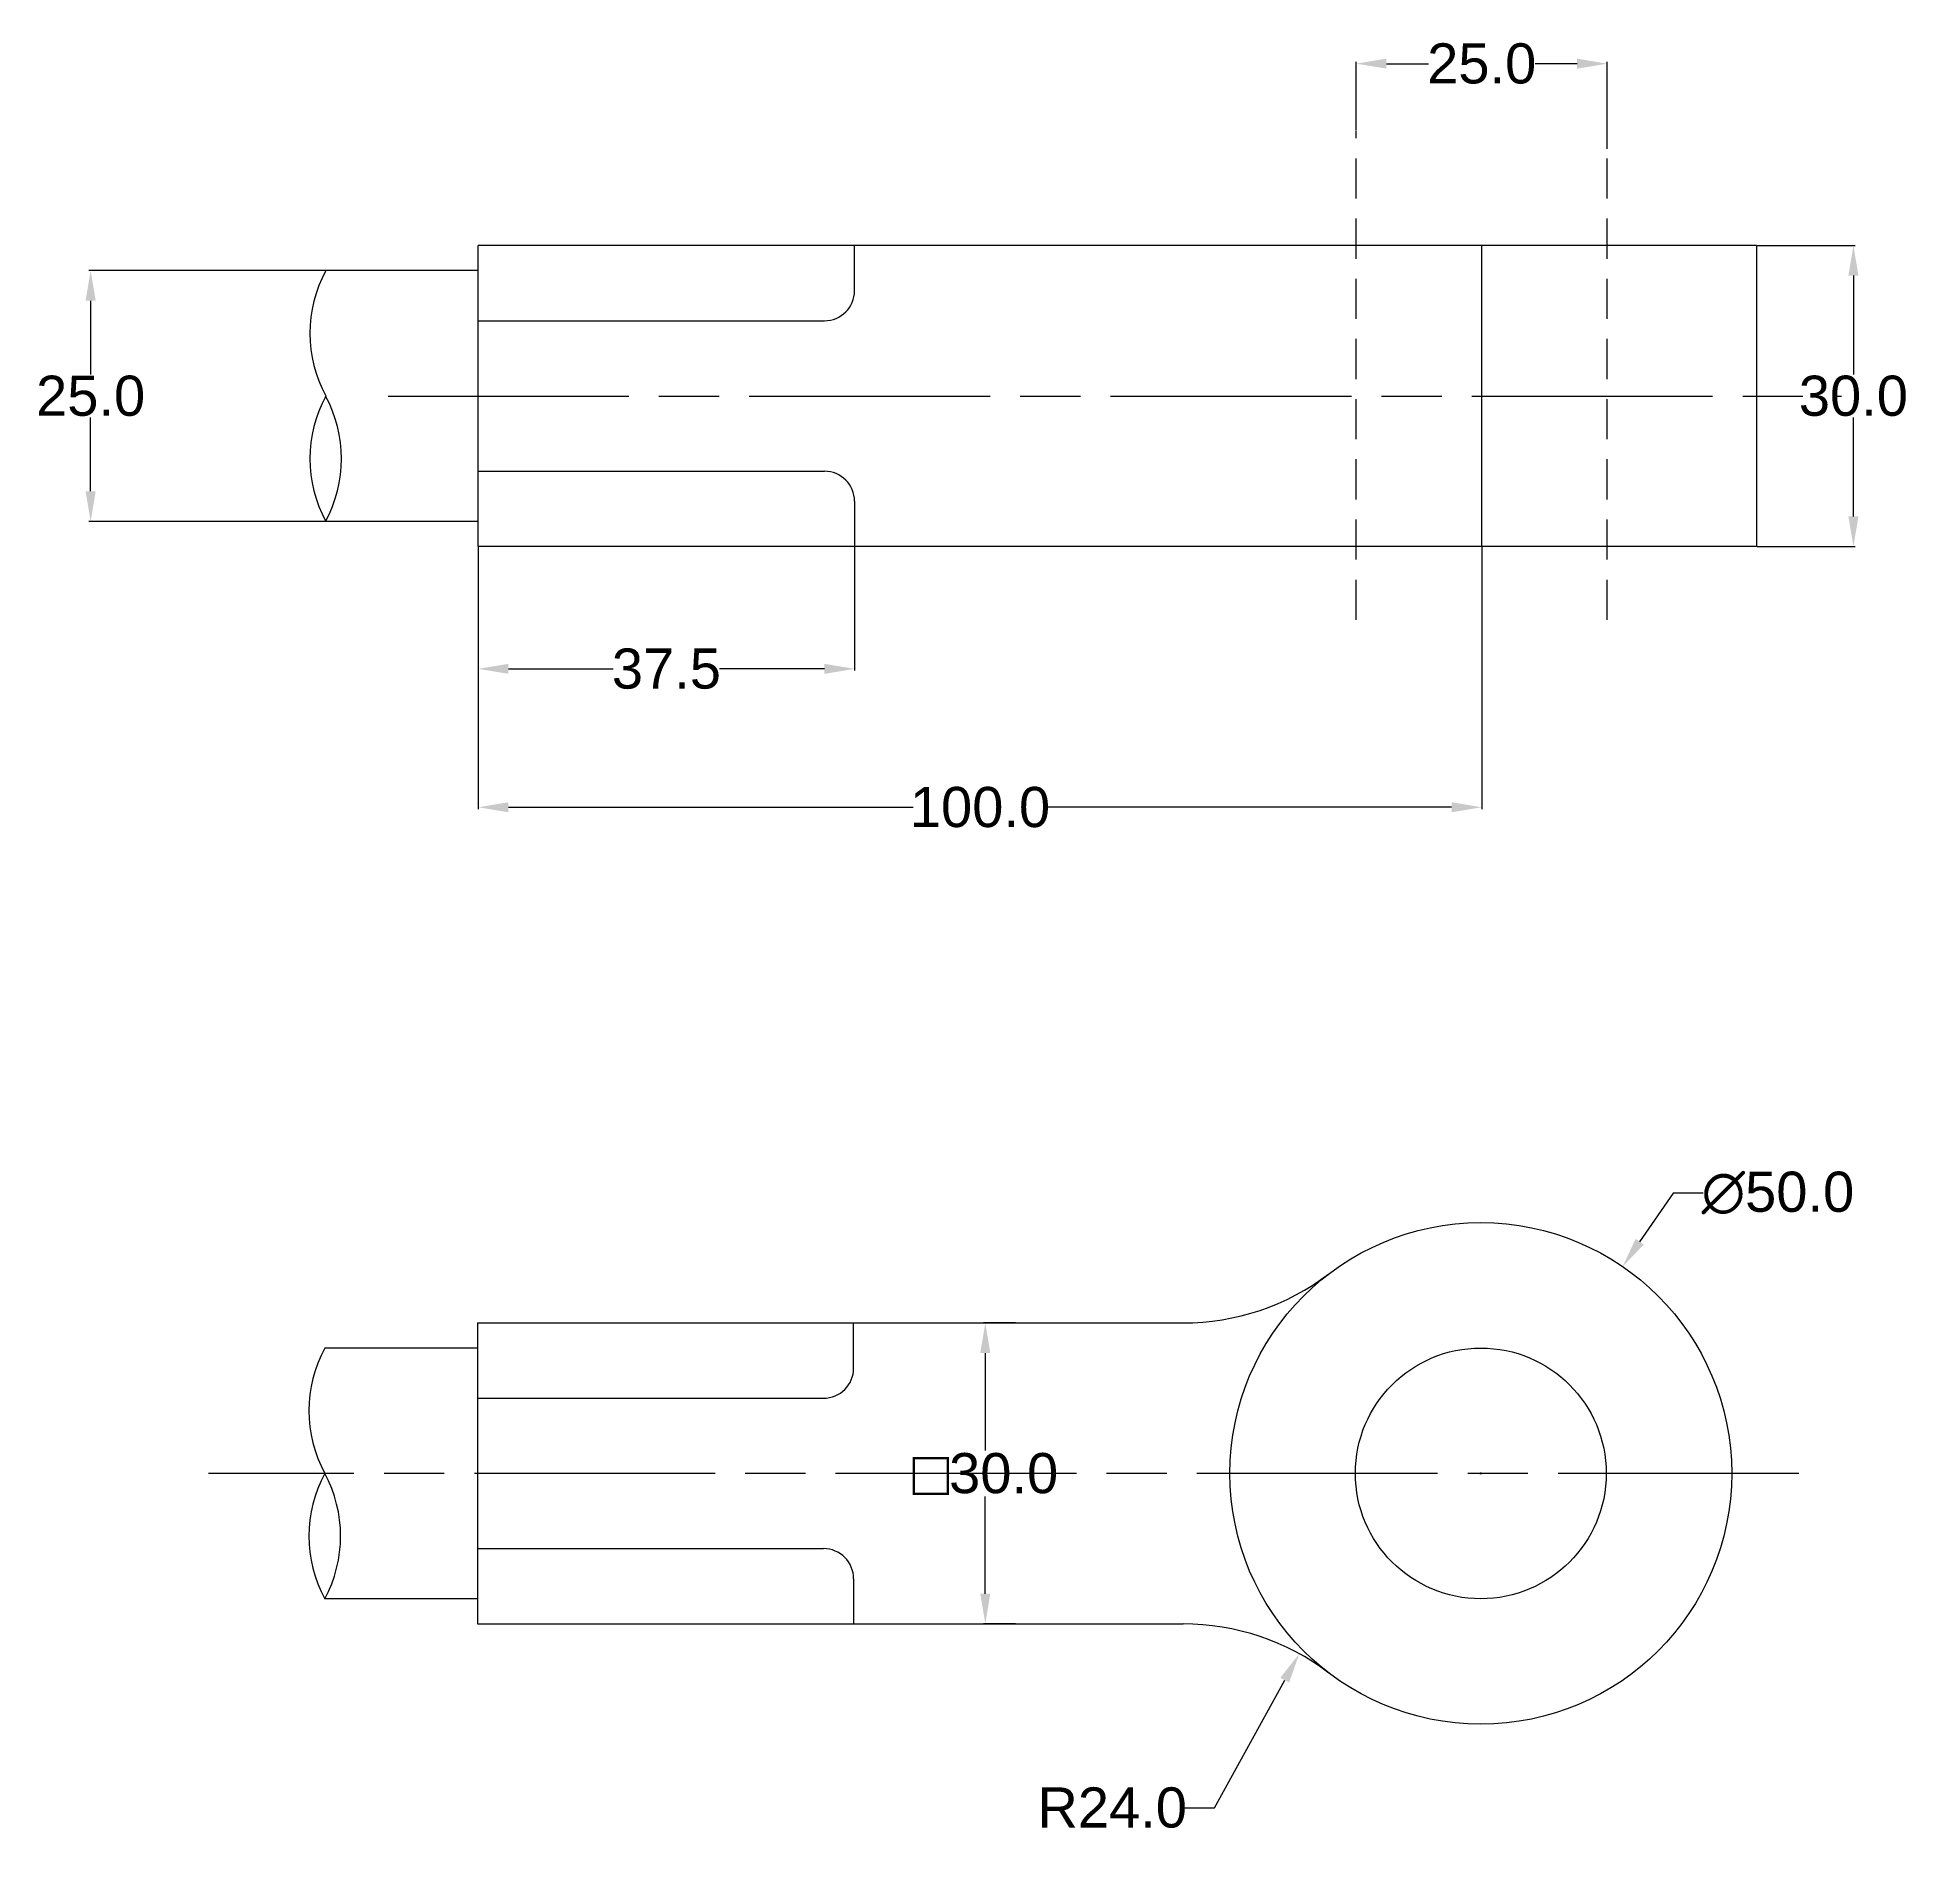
# Model space of a CAD drawing. Header units: millimetres. Extents: x 372 to 874, y 279 to 514.
# Drawn here: x 371.7 to 558, y 279.1 to 461.3 of the extents above; entities that cross this region are included whole.
import ezdxf

# ---------------------------------------------------------------- set-up
doc = ezdxf.new("R2010")
doc.units = ezdxf.units.MM
doc.header["$MEASUREMENT"] = 0
doc.linetypes.add('ACAD_ISO08W100', pattern=[36, 24, -3, 6, -3])
doc.linetypes.add('DASHED', pattern=[0.75, 0.5, -0.25])
doc.styles.get("Standard").update_dxf_attribs({"font": 'arial.ttf', "height": 4})
doc.dimstyles.get("Standard").update_dxf_attribs({"dimtxt": 0.18, "dimasz": 3, "dimexe": 0.18, "dimexo": 0.0625, "dimgap": 0.09, "dimtad": 0, "dimtih": 1, "dimtoh": 1, "dimdec": 1, "dimzin": 0, "dimdsep": 46, "dimtxsty": 'Standard', "dimcen": 0.09, "dimadec": 0, "dimazin": 0, "dimtfac": 1, "dimtdec": 1, "dimtofl": 0, "dimtmove": 0, "dimatfit": 3, "dimfxl": 1, "dimtolj": 1, "dimtzin": 0, "dimarcsym": 0})

# ---------------------------------------------------------------- blocks, each defined once
blk = doc.blocks.new('*D5')
at = {"color": 0, "lineweight": -2, "transparency": 16777216}
for p, q in [((400.4, 438), (376.86, 438)), ((377.04, 435), (377.04, 427.63)), ((377.04, 416), (377.04, 423.36)), ((400.4, 413), (376.86, 413))]:
    blk.add_line(p, q, dxfattribs=at)
at = {"color": 0, "transparency": 16777216}
for points in [[(376.54, 435), (377.54, 435), (377.04, 438)], [(376.54, 416), (377.54, 416), (377.04, 413)]]:
    blk.add_solid(points, dxfattribs=at)
at = {"layer": 'Defpoints', "color": 0, "transparency": 16777216}
for p in [(400.46, 438), (377.04, 413), (400.46, 413)]:
    blk.add_point(p, dxfattribs=at)
at = {"color": 0, "transparency": 16777216, "insert": (377.04, 425.5), "char_height": 4, "attachment_point": 5}
blk.add_mtext('\\A1;25.0', dxfattribs=at)
blk = doc.blocks.new('*D6')
at = {"color": 0, "lineweight": -2, "transparency": 16777216}
for p, q in [((415.67, 410.43), (415.67, 398.12)), ((453.17, 410.43), (453.17, 398.12)), ((418.67, 398.3), (429.12, 398.3)), ((450.17, 398.3), (439.71, 398.3))]:
    blk.add_line(p, q, dxfattribs=at)
at = {"color": 0, "transparency": 16777216}
for points in [[(418.67, 398.8), (418.67, 397.8), (415.67, 398.3)], [(450.17, 398.8), (450.17, 397.8), (453.17, 398.3)]]:
    blk.add_solid(points, dxfattribs=at)
at = {"layer": 'Defpoints', "color": 0, "transparency": 16777216}
for p in [(415.67, 410.5), (453.17, 410.5), (453.17, 398.3)]:
    blk.add_point(p, dxfattribs=at)
at = {"color": 0, "transparency": 16777216, "insert": (434.42, 398.3), "char_height": 4, "attachment_point": 5}
blk.add_mtext('\\A1;37.5', dxfattribs=at)
blk = doc.blocks.new('*D7')
at = {"color": 0, "lineweight": -2, "transparency": 16777216}
for p, q in [((415.67, 410.43), (415.67, 384.32)), ((515.67, 410.43), (515.67, 384.32)), ((418.67, 384.5), (459.02, 384.5)), ((512.67, 384.5), (472.31, 384.5))]:
    blk.add_line(p, q, dxfattribs=at)
at = {"color": 0, "transparency": 16777216}
for points in [[(418.67, 385), (418.67, 384), (415.67, 384.5)], [(512.67, 385), (512.67, 384), (515.67, 384.5)]]:
    blk.add_solid(points, dxfattribs=at)
at = {"layer": 'Defpoints', "color": 0, "transparency": 16777216}
for p in [(415.67, 410.5), (515.67, 410.5), (515.67, 384.5)]:
    blk.add_point(p, dxfattribs=at)
at = {"color": 0, "transparency": 16777216, "insert": (465.67, 384.5), "char_height": 4, "attachment_point": 5}
blk.add_mtext('\\A1;100.0', dxfattribs=at)
blk = doc.blocks.new('*D8')
at = {"color": 0, "lineweight": -2, "transparency": 16777216}
for p, q in [((469.2, 333.09), (466.02, 333.09)), ((466.2, 330.09), (466.2, 320.38)), ((466.2, 306.09), (466.2, 315.8)), ((469.2, 303.09), (466.02, 303.09))]:
    blk.add_line(p, q, dxfattribs=at)
at = {"color": 0, "transparency": 16777216}
for points in [[(465.7, 330.09), (466.7, 330.09), (466.2, 333.09)], [(465.7, 306.09), (466.7, 306.09), (466.2, 303.09)]]:
    blk.add_solid(points, dxfattribs=at)
at = {"layer": 'Defpoints', "color": 0, "transparency": 16777216}
for p in [(469.27, 333.09), (466.2, 303.09), (469.27, 303.09)]:
    blk.add_point(p, dxfattribs=at)
at = {"color": 0, "transparency": 16777216, "insert": (466.2, 318.09), "char_height": 4, "attachment_point": 5}
blk.add_mtext('\\A1;{\\H1.08333x;□}30.0', dxfattribs=at)
blk = doc.blocks.new('*D9')
at = {"color": 0, "lineweight": -2, "transparency": 16777216}
for p, q in [((489.04, 284.76), (496.04, 297.48)), ((486.04, 284.76), (489.04, 284.76))]:
    blk.add_line(p, q, dxfattribs=at)
at = {"color": 0, "transparency": 16777216}
blk.add_solid([(495.6, 297.72), (496.48, 297.24), (497.49, 300.11)], dxfattribs=at)
at = {"layer": 'Defpoints', "color": 0, "transparency": 16777216}
for p in [(497.49, 300.11), (485.91, 279.09)]:
    blk.add_point(p, dxfattribs=at)
at = {"color": 0, "transparency": 16777216, "insert": (478.84, 284.76), "char_height": 4, "attachment_point": 5}
blk.add_mtext('\\A1;R24.0', dxfattribs=at)
blk = doc.blocks.new('*D10')
at = {"color": 0, "lineweight": -2, "transparency": 16777216}
for p, q in [((534.74, 346.04), (531.41, 341.18)), ((537.74, 346.04), (534.74, 346.04)), ((515.49, 318.09), (515.67, 318.09)), ((515.58, 318), (515.58, 318.18))]:
    blk.add_line(p, q, dxfattribs=at)
at = {"color": 0, "transparency": 16777216}
blk.add_solid([(531, 341.46), (531.82, 340.9), (529.71, 338.71)], dxfattribs=at)
at = {"layer": 'Defpoints', "color": 0, "transparency": 16777216}
for p in [(529.71, 338.71), (501.44, 297.47)]:
    blk.add_point(p, dxfattribs=at)
at = {"color": 0, "transparency": 16777216, "insert": (545.19, 346.04), "char_height": 4, "attachment_point": 5}
blk.add_mtext('\\A1;∅50.0', dxfattribs=at)
blk = doc.blocks.new('*D14')
at = {"color": 0, "lineweight": -2, "transparency": 16777216}
for p, q in [((543.13, 440.5), (552.89, 440.5)), ((552.71, 437.5), (552.71, 427.63)), ((552.71, 413.5), (552.71, 423.36)), ((543.13, 410.5), (552.89, 410.5))]:
    blk.add_line(p, q, dxfattribs=at)
at = {"color": 0, "transparency": 16777216}
for points in [[(552.21, 437.5), (553.21, 437.5), (552.71, 440.5)], [(552.21, 413.5), (553.21, 413.5), (552.71, 410.5)]]:
    blk.add_solid(points, dxfattribs=at)
at = {"layer": 'Defpoints', "color": 0, "transparency": 16777216}
for p in [(543.07, 440.5), (543.07, 410.5), (552.71, 410.5)]:
    blk.add_point(p, dxfattribs=at)
at = {"color": 0, "transparency": 16777216, "insert": (552.71, 425.5), "char_height": 4, "attachment_point": 5}
blk.add_mtext('\\A1;30.0', dxfattribs=at)
blk = doc.blocks.new('*D15')
at = {"color": 0, "lineweight": -2, "transparency": 16777216}
for p, q in [((503.17, 452.03), (503.17, 458.81)), ((506.17, 458.63), (510.35, 458.63)), ((525.17, 458.63), (520.98, 458.63)), ((528.17, 450.13), (528.17, 458.81))]:
    blk.add_line(p, q, dxfattribs=at)
at = {"color": 0, "transparency": 16777216}
for points in [[(506.17, 459.13), (506.17, 458.13), (503.17, 458.63)], [(525.17, 459.13), (525.17, 458.13), (528.17, 458.63)]]:
    blk.add_solid(points, dxfattribs=at)
at = {"layer": 'Defpoints', "color": 0, "transparency": 16777216}
for p in [(528.17, 458.63), (503.17, 451.97), (528.17, 450.07)]:
    blk.add_point(p, dxfattribs=at)
at = {"color": 0, "transparency": 16777216, "insert": (515.67, 458.63), "char_height": 4, "attachment_point": 5}
blk.add_mtext('\\A1;25.0', dxfattribs=at)

msp = doc.modelspace()

# ---------------------------------------------------------------- linework, layer by layer
at = {"linetype": 'DASHED', "ltscale": 8}
for p, q in [((503.17, 403.19), (503.17, 451.97)), ((528.17, 403.19), (528.17, 450.07))]:
    msp.add_line(p, q, dxfattribs=at)
for p, q in [((415.67, 410.5), (415.67, 440.5)), ((543.07, 440.5), (415.67, 440.5)), ((453.17, 436), (453.17, 440.5)), ((515.67, 410.5), (515.67, 440.5)), ((543.07, 440.5), (543.07, 410.5)), ((415.67, 438), (400.46, 438)), ((415.67, 433), (450.17, 433)), ((415.67, 418), (450.17, 418)), ((453.17, 415), (453.17, 410.5)), ((415.67, 413), (400.46, 413)), ((543.07, 410.5), (415.67, 410.5)), ((415.58, 333.09), (415.58, 303.09)), ((415.58, 333.09), (485.91, 333.09)), ((453.08, 328.59), (453.08, 333.09)), ((415.58, 330.59), (400.37, 330.59)), ((415.58, 325.59), (450.08, 325.59)), ((415.58, 310.59), (450.08, 310.59)), ((453.08, 307.59), (453.08, 303.09)), ((415.58, 305.59), (400.37, 305.59)), ((415.58, 303.09), (485.91, 303.09))]:
    msp.add_line(p, q)
at = {"linetype": 'ACAD_ISO08W100'}
for p, q in [((406.68, 425.5), (551.53, 425.5)), ((547.28, 318.09), (388.79, 318.09))]:
    msp.add_line(p, q, dxfattribs=at)
for radius in [25, 12.5]:
    msp.add_circle((515.58, 318.09), radius)
for centre, radius, start, end in [((412.05, 431.75), 13.16, 151.6527, 208.3473), ((450.17, 436), 3, 270, 0), ((412.05, 419.25), 13.16, 151.6527, 208.3473), ((388.88, 419.25), 13.16, 331.6527, 28.3473), ((450.17, 415), 3, 0, 90), ((485.91, 357.09), 24, 270, 307.2579), ((411.96, 324.34), 13.16, 151.6527, 208.3473), ((450.08, 328.59), 3, 270, 0), ((411.96, 311.84), 13.16, 151.6527, 208.3473), ((388.79, 311.84), 13.16, 331.6527, 28.3473), ((450.08, 307.59), 3, 0, 90), ((485.91, 279.09), 24, 52.7421, 90)]:
    msp.add_arc(centre, radius, start, end)

# ---------------------------------------------------------------- dimensions: what is measured, and where the dimension line sits
for base, p1, p2, picture, middle in [((528.17, 458.63), (503.17, 451.97), (528.17, 450.07), '*D15', (515.67, 458.63)), ((515.67, 384.5), (415.67, 410.5), (515.67, 410.5), '*D7', (465.67, 384.5))]:
    dim = msp.add_linear_dim(base=base, p1=p1, p2=p2, dimstyle='Standard')
    dim.commit()
    dim.dimension.update_dxf_attribs({"geometry": picture, "text_midpoint": middle})
for base, p1, p2, picture, middle in [((552.71, 410.5), (543.07, 440.5), (543.07, 410.5), '*D14', (552.71, 425.5)), ((377.04, 413), (400.46, 438), (400.46, 413), '*D5', (377.04, 425.5))]:
    dim = msp.add_linear_dim(base=base, p1=p1, p2=p2, angle=90, dimstyle='Standard')
    dim.commit()
    dim.dimension.update_dxf_attribs({"geometry": picture, "text_midpoint": middle})
dim = msp.add_linear_dim(base=(453.17, 398.3), p1=(415.67, 410.5), p2=(453.17, 410.5), dimstyle='Standard')
dim.commit()
dim.dimension.update_dxf_attribs({"geometry": '*D6', "text_midpoint": (434.42, 398.3), "dimtype": 160})
dim = msp.add_diameter_dim_2p(p1=(501.44, 297.47), p2=(529.71, 338.71), dimstyle='Standard')
dim.commit()
dim.dimension.update_dxf_attribs({"geometry": '*D10', "text_midpoint": (545.19, 346.04), "dimtype": 163})
dim = msp.add_linear_dim(base=(466.2, 303.09), p1=(469.27, 333.09), p2=(469.27, 303.09), angle=90, text='{\\H1.08333x;□}<>', dimstyle='Standard')
dim.commit()
dim.dimension.update_dxf_attribs({"geometry": '*D8', "text_midpoint": (466.2, 318.09)})
dim = msp.add_radius_dim(center=(485.91, 279.09), mpoint=(497.49, 300.11), dimstyle='Standard')
dim.commit()
dim.dimension.update_dxf_attribs({"geometry": '*D9', "text_midpoint": (478.84, 284.76), "dimtype": 164})

doc.saveas('drawing.dxf')
